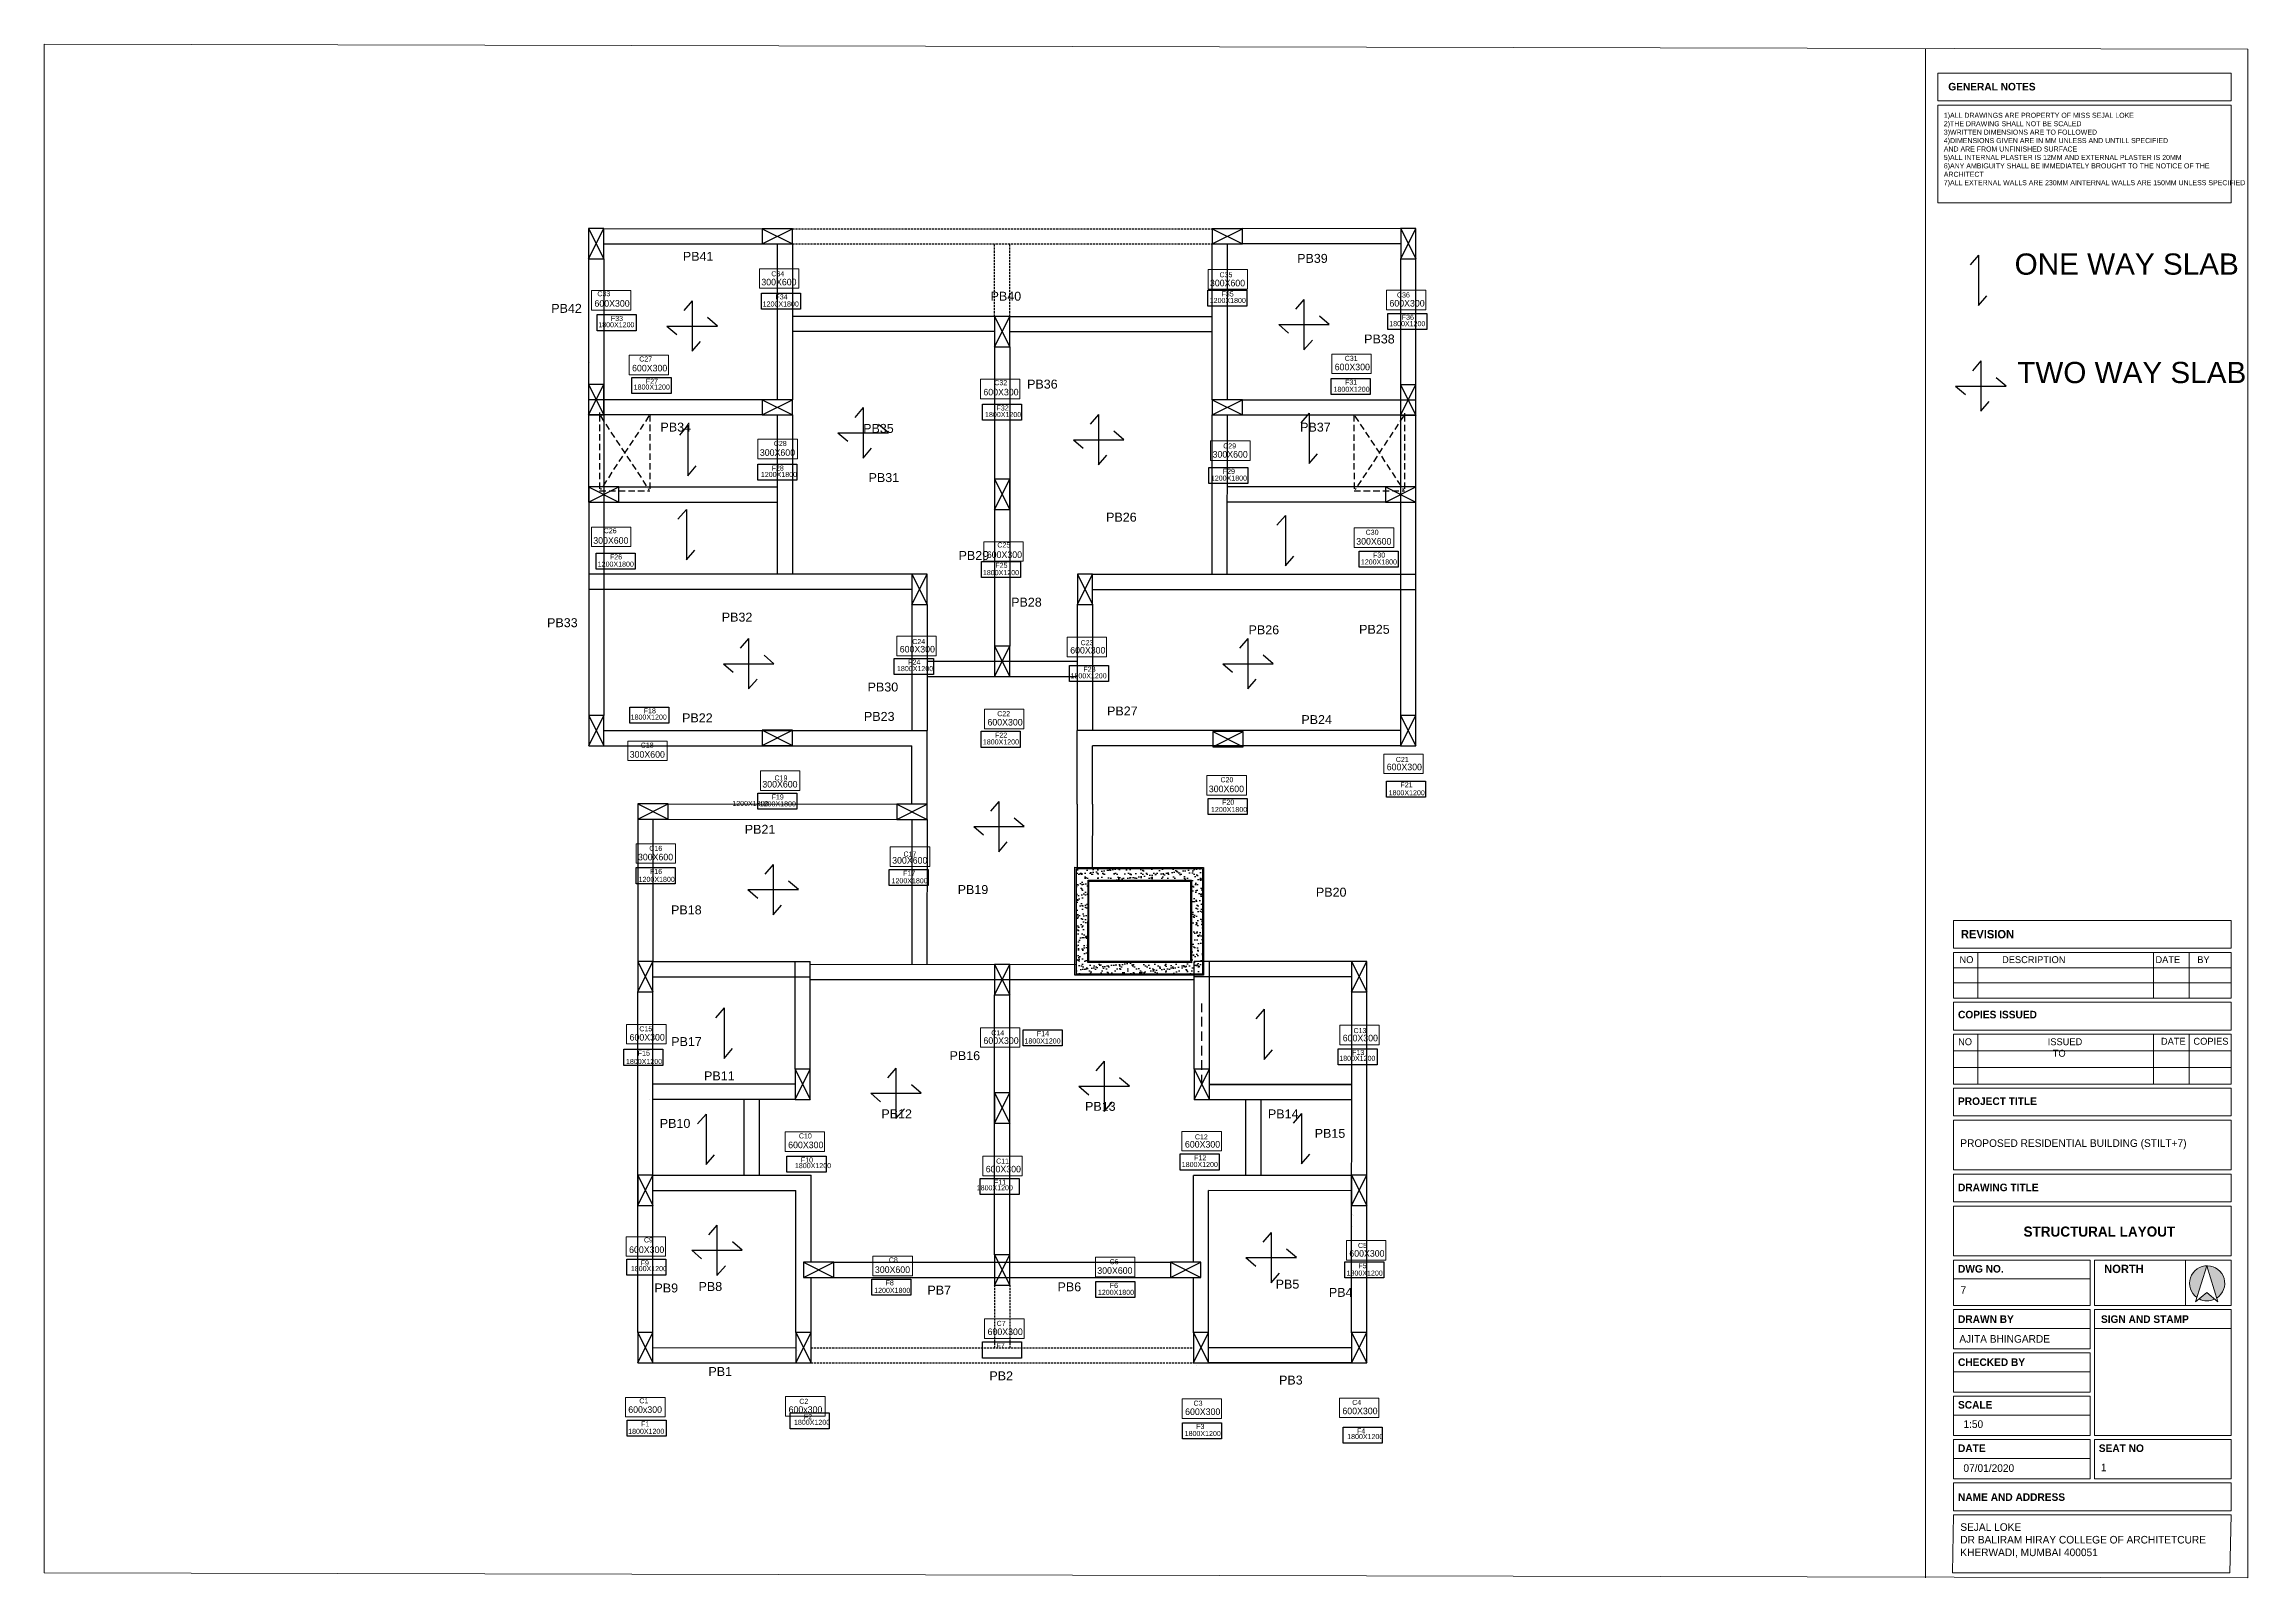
# Model space of a CAD drawing. Header units: millimetres. Extents: x -1932176 to 78768, y -1967 to 1266654.
# Drawn here: x -1793581 to -1749989, y 1205918 to 1236257 of the extents above; entities that cross this region are included whole.
import ezdxf

# ---------------------------------------------------------------- set-up
doc = ezdxf.new("R2010")
doc.units = ezdxf.units.MM
for name, pattern in [('DASHDOTX2', [50.8, 25.4, -12.7, 0, -12.7]), ('DASHED', [0.75, 0.5, -0.25]), ('DASHED2', [9.525, 6.35, -3.175])]:
    doc.linetypes.add(name, pattern=pattern)
for name, color, linetype, lineweight in [('CENTERLINE', 251, 'DASHDOTX2', 15), ('Layer2', 7, 'Continuous', 5), ('SHEET', 7, 'Continuous', 13), ('text', 252, 'Continuous', 5)]:
    doc.layers.add(name, color=color, linetype=linetype, lineweight=lineweight)
doc.layers.add('column', color=7, linetype='Continuous')
doc.layers.add('plinth beam', color=12, linetype='Continuous')
doc.styles.add('20 scale', font='ARIALN.TTF', dxfattribs={"height": 0.2})
doc.styles.get("Standard").update_dxf_attribs({"font": 'arial.ttf'})

msp = doc.modelspace()

# ---------------------------------------------------------------- texts
at = {"color": 252, "ltscale": 30}
for s, p in [('ONE WAY SLAB', (-1754603.98358, 1231695.58933)), ('TWO WAY SLAB', (-1754553.02394, 1229551.00792))]:
    msp.add_text(s, height=420.0082862, dxfattribs=at).set_placement(p)
at = {"color": 252, "ltscale": 30, "char_height": 100, "attachment_point": 1}
for s, width, insert in [('\\P1200X1800', 1.3378704, (-1779367.06869, 1231332.95474)), ('F34', 0.0813718, (-1779115.17657, 1231306.55368)), ('\\P1200X1800', 1.3378704, (-1770524.79092, 1231403.09519)), ('F35', 0.0813718, (-1770290.25624, 1231365.00498)), ('\\P1800X1200', 1.3378704, (-1782618.44876, 1230922.88472)), ('F33', 0.0813718, (-1782369.42286, 1230880.14339)), ('\\P1800X1200', 1.3378704, (-1766973.79085, 1230944.10466)), ('F36', 0.0813718, (-1766725.99979, 1230903.56537)), ('\\P1800X1200', 1.3378704, (-1781918.45403, 1229690.29119)), ('F27', 0.0813718, (-1781677.84148, 1229637.76897)), ('\\P1800X1200', 1.3378704, (-1768076.53446, 1229645.65959)), ('F31', 0.0813718, (-1767848.85773, 1229619.92815)), ('\\P1800X1200', 1.3378704, (-1774968.60254, 1229146.08417)), ('F32', 0.0813718, (-1774742.15094, 1229109.58541)), ('\\P1200X1800', 1.3378704, (-1779402.49606, 1227960.88683)), ('F28', 0.0813718, (-1779190.25624, 1227920.76305)), ('\\P1200X1800', 1.3378704, (-1770501.99415, 1227888.2333)), ('F29', 0.0813718, (-1770265.8522, 1227855.90251)), ('\\P1200X1800', 1.3378704, (-1782629.62507, 1226187.33104)), ('F26', 0.0813718, (-1782388.38259, 1226164.33376)), ('\\P1800X1200', 1.3378704, (-1775010.53043, 1226019.58734)), ('F25', 0.0813718, (-1774765.30357, 1225997.43805)), ('\\P1200X1800', 1.3378704, (-1767535.56566, 1226230.67496)), ('F30', 0.0813718, (-1767295.07114, 1226200.46981)), ('F24', 0.0813718, (-1776488.65623, 1224082.3375)), ('\\P1800X1200', 1.3378704, (-1776709.76997, 1224120.90029)), ('\\P1800X1200', 1.3378704, (-1773277.99807, 1223978.04515)), ('F23', 0.0813718, (-1773023.03253, 1223942.44488)), ('\\P1800X1200', 1.3378704, (-1781978.16676, 1223162.35679)), ('F18', 0.0813718, (-1781719.7141, 1223119.29536)), ('\\P1800X1200', 1.3378704, (-1775011.21685, 1222670.70535)), ('F22', 0.0813718, (-1774771.34952, 1222638.5445)), ('\\P1800X1200', 1.3378704, (-1766985.32966, 1221665.27738)), ('F21', 0.0813718, (-1766752.48833, 1221655.27806)), ('\\P1200X1800', 1.3378704, (-1779968.11197, 1221453.73222)), ('\\P1200X1800', 1.3378704, (-1779424.79092, 1221445.62012)), ('F19', 0.0813718, (-1779190.25624, 1221415.13895)), ('\\P1200X1800', 1.3378704, (-1770499.25426, 1221332.98753)), ('F20', 0.0813718, (-1770279.46759, 1221312.4593)), ('\\P1200X1800', 1.3378704, (-1781820.31002, 1219952.34257)), ('F16', 0.0813718, (-1781596.9579, 1219942.13974)), ('\\P1200X1800', 1.3378704, (-1776817.83865, 1219924.2984)), ('F17', 0.0813718, (-1776589.60629, 1219905.63562)), ('F14', 0.0813718, (-1773943.06124, 1216733.13584)), ('F15', 0.0813718, (-1781837.65335, 1216348.69145)), ('\\P1800X1200', 1.3378704, (-1774189.03649, 1216755.35703)), ('\\P1800X1200', 1.3378704, (-1767962.27307, 1216412.33858)), ('F13', 0.0813718, (-1767708.33688, 1216361.51612)), ('\\P1800X1200', 1.3378704, (-1782070.7871, 1216349.97311)), ('\\P1800X1200', 1.3378704, (-1778728.82351, 1214289.92384)), ('F10', 0.0813718, (-1778611.47108, 1214235.44147)), ('\\P1800X1200', 1.3378704, (-1771077.88637, 1214312.95669)), ('F12', 0.0813718, (-1770833.27795, 1214278.7108)), ('\\P1800X1200', 1.3378704, (-1775133.10182, 1213851.35655)), ('F11', 0.0813718, (-1774793.17095, 1213795.16886)), ('\\P1800X1200', 1.3378704, (-1781975.1715, 1212252.83905)), ('F9', 0.0813718, (-1781780.67037, 1212198.35668)), ('\\P1800X1200', 1.3378704, (-1767816.92005, 1212163.93484)), ('F5', 0.0813718, (-1767583.40882, 1212142.4277)), ('\\P1200X1800', 1.3378704, (-1777161.63072, 1211822.52674)), ('F8', 0.0813718, (-1776936.27437, 1211804.95926)), ('\\P1200X1800', 1.3378704, (-1772735.83021, 1211783.36165)), ('F6', 0.0813718, (-1772501.45332, 1211754.00094)), ('F7', 0.0813718, (-1774742.15094, 1210559.56262)), ('\\P1800X1200', 1.3378704, (-1782028.09812, 1209034.37338)), ('F1', 0.0813718, (-1781771.94198, 1209013.78021)), ('\\P1800X1200', 1.3378704, (-1778747.5518, 1209212.55008)), ('F2', 0.0813718, (-1778551.82284, 1209156.36239)), ('\\P1800X1200', 1.3378704, (-1771020.23991, 1208990.96051)), ('F3', 0.0813718, (-1770791.69719, 1208963.63227)), ('F4', 0.0813718, (-1767610.8698, 1208874.47444)), ('\\P1800X1200', 1.3378704, (-1767805.98485, 1208931.0714))]:
    msp.add_mtext_dynamic_manual_height_columns(s, width=width, gutter_width=12.5, heights=[0], dxfattribs=dict(at, insert=insert))
at = {"layer": 'CENTERLINE'}
for s, p in [('PB41', (-1780946.46756, 1231970.39035)), ('PB39', (-1768795.46958, 1231929.82222)), ('PB42', (-1783549.6184, 1230941.20443)), ('PB40', (-1774859.18508, 1231181.80941)), ('PB38', (-1767470.38711, 1230335.41066)), ('PB36', (-1774137.30395, 1229442.99484)), ('PB34', (-1781388.82743, 1228592.93732)), ('PB35', (-1777380.00186, 1228566.89813)), ('PB37', (-1768736.67477, 1228591.75309)), ('PB31', (-1777272.35902, 1227593.94646)), ('PB26', (-1772574.16699, 1226811.57812)), ('PB29', (-1775492.49098, 1226052.78091)), ('PB32', (-1780176.18246, 1224834.01882)), ('PB28', (-1774452.33722, 1225130.00678)), ('PB33', (-1783631.50063, 1224723.5397)), ('PB26', (-1769756.35214, 1224582.97066)), ('PB25', (-1767569.83306, 1224592.81802)), ('PB30', (-1777291.73194, 1223451.39878)), ('PB22', (-1780961.2634, 1222841.8448)), ('PB23', (-1777363.89274, 1222869.93426)), ('PB27', (-1772555.43907, 1222977.19549)), ('PB24', (-1768712.62376, 1222806.45629)), ('PB21', (-1779721.40466, 1220636.7476)), ('PB19', (-1775510.36411, 1219445.32791)), ('PB20', (-1768424.3147, 1219393.55388)), ('PB18', (-1781179.673, 1219042.60442)), ('PB17', (-1781176.3859, 1216437.92416)), ('PB16', (-1775670.91917, 1216160.00675)), ('PB11', (-1780526.51904, 1215759.3197)), ('PB13', (-1772991.59017, 1215157.18926)), ('PB10', (-1781402.32552, 1214819.91933)), ('PB12', (-1777019.08906, 1215009.07494)), ('PB14', (-1769373.37768, 1215007.66936)), ('PB15', (-1768448.73094, 1214623.16031)), ('PB9', (-1781507.86245, 1211564.66873)), ('PB8', (-1780635.73938, 1211593.58825)), ('PB7', (-1776108.62426, 1211522.38236)), ('PB6', (-1773535.04955, 1211587.158)), ('PB5', (-1769220.72564, 1211640.01665)), ('PB4', (-1768168.50995, 1211477.54769)), ('PB1', (-1780440.36281, 1209912.3185)), ('PB2', (-1774882.71432, 1209826.39553)), ('PB3', (-1769154.05888, 1209742.95722))]:
    msp.add_text(s, height=177.016682, dxfattribs=at).set_placement(p)
at = {"layer": 'Layer2', "color": 252, "linetype": 'ByBlock', "lineweight": 9, "true_color": 0x939598, "transparency": 16777216, "char_height": 130, "attachment_point": 1}
for s, insert in [('{\\fCentury Gothic|b0|i0|c0|p34;300X600}', (-1779393.67748, 1231614.70462)), ('{\\fCentury Gothic|b0|i0|c0|p34;300X600}', (-1770520.85961, 1231595.66662)), ('{\\fCentury Gothic|b0|i0|c0|p34;600X300}', (-1782694.49155, 1231192.17753)), ('{\\fCentury Gothic|b0|i0|c0|p34;600X300}', (-1766969.73685, 1231195.58242)), ('{\\fCentury Gothic|b0|i0|c0|p34;600X300}', (-1781950.73977, 1229912.67866)), ('{\\fCentury Gothic|b0|i0|c0|p34;600X300}', (-1768052.01562, 1229935.1338)), ('{\\fCentury Gothic|b0|i0|c0|p34;600X300}', (-1775001.64508, 1229437.88609)), ('{\\fCentury Gothic|b0|i0|c0|p34;300X600}', (-1779422.6415, 1228242.60333)), ('{\\fCentury Gothic|b0|i0|c0|p34;300X600}', (-1770468.32623, 1228207.5356)), ('{\\fCentury Gothic|b0|i0|c0|p34;300X600}', (-1782718.30551, 1226503.48363)), ('{\\fCentury Gothic|b0|i0|c0|p34;300X600}', (-1767626.68861, 1226486.66436)), ('{\\fCentury Gothic|b0|i0|c0|p34;600X300}', (-1774933.45644, 1226223.12091)), ('{\\fCentury Gothic|b0|i0|c0|p34;600X300}', (-1776656.04883, 1224353.05428)), ('{\\fCentury Gothic|b0|i0|c0|p34;600X300}', (-1773283.93463, 1224331.91997)), ('{\\fCentury Gothic|b0|i0|c0|p34;600X300}', (-1774920.83156, 1222908.42421)), ('{\\fCentury Gothic|b0|i0|c0|p34;300X600}', (-1781997.16388, 1222271.98614)), ('{\\fCentury Gothic|b0|i0|c0|p34;600X300}', (-1767023.20934, 1222023.34798)), ('{\\fCentury Gothic|b0|i0|c0|p34;300X600}', (-1779373.62263, 1221682.21993)), ('{\\fCentury Gothic|b0|i0|c0|p34;300X600}', (-1770542.39629, 1221590.04275)), ('{\\fCentury Gothic|b0|i0|c0|p34;300X600}', (-1781834.47771, 1220241.30077)), ('{\\fCentury Gothic|b0|i0|c0|p34;300X600}', (-1776805.65658, 1220176.38397)), ('{\\fCentury Gothic|b0|i0|c0|p34;600X300}', (-1781999.74386, 1216675.98391)), ('{\\fCentury Gothic|b0|i0|c0|p34;600X300}', (-1767893.54555, 1216661.54122)), ('{\\fCentury Gothic|b0|i0|c0|p34;600X300}', (-1774999.98585, 1216610.67475)), ('{\\fCentury Gothic|b0|i0|c0|p34;600X300}', (-1778862.67077, 1214547.62793)), ('{\\fCentury Gothic|b0|i0|c0|p34;600X300}', (-1771015.27861, 1214559.30605)), ('{\\fCentury Gothic|b0|i0|c0|p34;600X300}', (-1774954.68991, 1214069.15307)), ('{\\fCentury Gothic|b0|i0|c0|p34;600X300}', (-1782009.11758, 1212475.22385)), ('{\\fCentury Gothic|b0|i0|c0|p34;600X300}', (-1767763.41273, 1212401.91314)), ('{\\fCentury Gothic|b0|i0|c0|p34;300X600}', (-1777147.55256, 1212080.42697)), ('{\\fCentury Gothic|b0|i0|c0|p34;300X600}', (-1772748.68008, 1212062.7955)), ('{\\fCentury Gothic|b0|i0|c0|p34;600X300}', (-1774918.57704, 1210851.73662)), ('{\\fCentury Gothic|b0|i0|c0|p34;600x300}', (-1782025.9296, 1209312.36967)), ('{\\fCentury Gothic|b0|i0|c0|p34;600x300}', (-1778854.68795, 1209312.36967)), ('{\\fCentury Gothic|b0|i0|c0|p34;600X300}', (-1771011.2072, 1209270.45798)), ('{\\fCentury Gothic|b0|i0|c0|p34;600X300}', (-1767900.73122, 1209285.61873))]:
    msp.add_mtext_dynamic_manual_height_columns(s, width=741.9718666, gutter_width=57.3737, heights=[0], dxfattribs=dict(at, insert=insert))
at = {"layer": 'SHEET', "linetype": 'ByBlock', "lineweight": 20, "attachment_point": 1}
for s, width, insert, char_height in [('{\\fCentury Gothic|b1|i0|c0|p34;GENERAL NOTES}', 2437.1509055, (-1755916.35913, 1235490.04421), 150), ('{\\fCentury Gothic|b1|i0|c0|p34;COPIES ISSUED}', 2437.1509055, (-1755723.55513, 1217135.55164), 150), ('{\\fCentury Gothic|b1|i0|c0|p34;PROJECT TITLE}', 2437.1509055, (-1755723.55513, 1215422.21706), 150), ('{\\fCentury Gothic|b0|i0|c0|p34;PROPOSED RESIDENTIAL BUILDING (STILT+7)}', 4907.5748606, (-1755678.06482, 1214593.40168), 150), ('{\\fCentury Gothic|b1|i0|c0|p34;DRAWING TITLE}', 2437.1509055, (-1755723.55513, 1213717.19277), 150), ('{\\fCentury Gothic|b1|i0|c0|p34;STRUCTURAL LAYOUT}', 4907.5748606, (-1754428.24029, 1212868.74292), 200), ('{\\fCentury Gothic|b1|i0|c0|p34;DWG NO.}', 2437.1509055, (-1755723.55513, 1212107.27263), 150), ('{\\fCentury Gothic|b1|i0|c0|p34;DRAWN BY}', 2437.1509055, (-1755723.55513, 1211111.55433), 150), ('{\\fCentury Gothic|b1|i0|c0|p34;SIGN AND STAMP}', 2437.1509055, (-1752896.34158, 1211111.55433), 150), ('{\\fCentury Gothic|b1|i0|c0|p34;CHECKED BY}', 2437.1509055, (-1755723.55513, 1210259.62211), 150), ('{\\fCentury Gothic|b1|i0|c0|p34;SCALE}', 2437.1509055, (-1755723.55513, 1209417.11145), 150), ('{\\fCentury Gothic|b1|i0|c0|p34;DATE}', 2437.1509055, (-1755723.55513, 1208558.20018), 150), ('{\\fCentury Gothic|b1|i0|c0|p34;SEAT NO }', 2437.1509055, (-1752938.87449, 1208558.20018), 150), ('{\\fCentury Gothic|b1|i0|c0|p34;NAME AND ADDRESS}', 2437.1509055, (-1755723.55513, 1207591.8493), 150), ('{\\fCentury Gothic|b0|i0|c0|p34;SEJAL LOKE\\PDR BALIRAM HIRAY COLLEGE OF ARCHITETCURE \\PKHERWADI, MUMBAI 400051}', 4907.5748606, (-1755678.06482, 1206998.89028), 150)]:
    msp.add_mtext_dynamic_manual_height_columns(s, width=width, gutter_width=57.3737, heights=[0], dxfattribs=dict(at, insert=insert, char_height=char_height))
at = {"layer": 'SHEET', "color": 18, "linetype": 'ByBlock', "lineweight": 9, "true_color": 0x000000, "insert": (-1756004.79346, 1234898.70587), "char_height": 100, "attachment_point": 1}
msp.add_mtext_dynamic_manual_height_columns('{\\fCentury Gothic|b0|i0|c0|p34;1)ALL DRAWINGS ARE PROPERTY OF MISS SEJAL LOKE\\P2)THE DRAWING SHALL NOT BE SCALED \\P3)WRITTEN DIMENSIONS ARE TO FOLLOWED \\P4)DIMENSIONS GIVEN ARE IN MM UNLESS AND UNTILL SPECIFIED \\PAND ARE FROM UNFINISHED SURFACE \\P5)ALL INTERNAL PLASTER IS 12MM AND EXTERNAL PLASTER IS 20MM\\P6)ANY AMBIGUITY SHALL BE IMMEDIATELY BROUGHT TO THE NOTICE OF THE ARCHITECT \\P7)ALL EXTERNAL WALLS ARE 230MM AINTERNAL WALLS ARE 150MM UNLESS SPECIFIED}', width=5543.582225, gutter_width=57.3737, heights=[0], dxfattribs=at)
at = {"layer": 'SHEET', "color": 18, "linetype": 'Continuous', "lineweight": 9, "ltscale": 50, "true_color": 0x000000, "attachment_point": 1, "style": '20 scale'}
for s, width, heights, insert, char_height in [('{\\fCentury Gothic|b1|i0|c0|p34;REVISION  }', 66.4831048, [6.59764], (-1755666.64081, 1218733.85452), 164.6116632), ('\\pi-135.47;{\\fCentury Gothic|b0|i0|c0|p34;NO}', 8.7279214, [4.14976], (-1755558.38521, 1218216.05966), 137.176386), ('\\pi-565.24;{\\fCentury Gothic|b0|i0|c0|p34;DESCRIPTION}', 34.9161875, [4.14976], (-1754286.94492, 1218216.05966), 137.176386), ('\\pi-215.3;{\\fCentury Gothic|b0|i0|c0|p34;DATE}', 12.8232824, [4.14976], (-1751602.81732, 1218216.05966), 137.176386), ('\\pi-93.109;{\\fCentury Gothic|b0|i0|c0|p34;BY}', 13.5326087, [4.14976], (-1750899.1967, 1218216.05966), 137.176386), ('\\pi-135.47;{\\fCentury Gothic|b0|i0|c0|p34;NO}', 8.7279214, [4.14976], (-1755586.79224, 1216592.18527), 137.176386), ('\\pi-215.3;{\\fCentury Gothic|b0|i0|c0|p34;DATE}', 12.8232824, [4.14976], (-1751494.24744, 1216601.00978), 137.176386), ('\\pi-319.39;{\\fCentury Gothic|b0|i0|c0|p34;COPIES}', 13.5326087, [4.14976], (-1750747.62551, 1216601.00978), 137.176386), ('{\\fCentury Gothic|b1|i0|c0|p34;NORTH}', 30.7331048, [4.78312], (-1752832.39441, 1212112.55716), 164.6116632), ('{\\fCentury Gothic|b0|i0|c0|p34;7}', 689.9624133, [4.78312], (-1755673.80409, 1211687.98038), 150), ('{\\fCentury Gothic|b0|i0|c0|p34;AJITA BHINGARDE}', 2212.0658659, [4.78312], (-1755697.68849, 1210721.14251), 150), ('{\\fCentury Gothic|b0|i0|c0|p34;1:50}', 30.7331048, [4.78312], (-1755616.72715, 1209034.76233), 150), ('{\\fCentury Gothic|b0|i0|c0|p34;07/01/2020}', 1240.2372357, [4.78312], (-1755616.72715, 1208165.70101), 150), ('{\\fCentury Gothic|b0|i0|c0|p34;1}', 689.9624133, [4.78312], (-1752897.57247, 1208177.96791), 150)]:
    msp.add_mtext_dynamic_manual_height_columns(s, width=width, gutter_width=1125, heights=heights, dxfattribs=dict(at, insert=insert, char_height=char_height))
at = {"layer": 'SHEET', "color": 18, "linetype": 'Continuous', "lineweight": 9, "ltscale": 50, "true_color": 0x000000}
note = msp.add_mtext_dynamic_manual_height_columns('\\pi-271.72;{\\fCentury Gothic|b0|i0|c0|p34;ISSUED }', width=34.9161875, gutter_width=430.8795, heights=[4.14976, 0], dxfattribs=dict(at, insert=(-1754315.35196, 1216592.18527), char_height=137.176386, attachment_point=1, style='20 scale'))
for column, words in zip(note.columns.linked_columns, ['\\pi-99.249;{\\fCentury Gothic|b0|i0|c0|p34;TO}']):
    column.text = words
at = {"layer": 'text', "color": 252, "true_color": 0x939598, "transparency": 16777216, "char_height": 99.743185, "attachment_point": 1}
for s, insert in [('C34', (-1779196.2824, 1231764.54232)), ('C35', (-1770331.04455, 1231744.2796)), ('C33', (-1782637.20154, 1231369.02927)), ('C36', (-1766821.40008, 1231345.12657)), ('C27', (-1781808.81495, 1230078.26272)), ('C31', (-1767854.53469, 1230091.00164)), ('C32', (-1774785.99412, 1229610.11763)), ('C28', (-1779146.80328, 1228407.71469)), ('C29', (-1770258.60496, 1228359.77697)), ('C26', (-1782511.31403, 1226681.26289)), ('C25', (-1774725.01662, 1226399.87457)), ('C30', (-1767441.02383, 1226650.61825)), ('C24', (-1776408.85266, 1224488.87042)), ('C23', (-1773078.29423, 1224467.22814)), ('C22', (-1774728.26685, 1223062.64579)), ('C18', (-1781779.56349, 1222439.20717)), ('C21', (-1766843.90772, 1222157.27288)), ('C19', (-1779133.75373, 1221791.7113)), ('C20', (-1770311.87473, 1221756.51883)), ('C16', (-1781609.19854, 1220397.58355)), ('C17', (-1776582.3278, 1220285.87533)), ('C15', (-1781806.53883, 1216830.35735)), ('C14', (-1774845.90859, 1216749.85559)), ('C13', (-1767680.63127, 1216793.61151)), ('C10', (-1778650.98475, 1214710.66526)), ('C12', (-1770817.69481, 1214692.12447)), ('C11', (-1774750.21304, 1214213.6438)), ('C9', (-1781715.76953, 1212653.20758)), ('C5', (-1767591.82794, 1212544.40141)), ('C8', (-1776872.08593, 1212257.40148)), ('C6', (-1772504.86808, 1212223.15568)), ('C7', (-1774739.30711, 1211002.22671)), ('C1', (-1781807.21134, 1209471.46863)), ('C2', (-1778642.56322, 1209460.61653)), ('C3', (-1770845.16425, 1209424.03993)), ('C4', (-1767706.4749, 1209438.73458))]:
    msp.add_mtext_dynamic_manual_height_columns(s, width=1.2192188, gutter_width=1, heights=[0], dxfattribs=dict(at, insert=insert))

# ---------------------------------------------------------------- hatches: boundary and pattern name
at = {"ltscale": 30}
h = msp.add_hatch(dxfattribs=at)
h.set_pattern_fill('AR-SAND', color=256, scale=3.2)
h.set_pattern_definition([(37.5, (-1761985, 1139231.29), (-5.1201, 156.61224), [0, -123.5456, 0, -138.176, 0, -132.08]), (7.5, (-1761985, 1139231.3), (143.84745, 229.38403), [0, -66.6496, 0, -111.3536, 0, -42.672]), (327.5, (-1762084.97, 1139231.29), (253.11756, 0.4599), [0, -40.64, 0, -146.304, 0, -191.008]), (317.5, (-1762084.97, 1139231.3), (244.33806, 71.3374), [0, -20.32, 0, -95.9104, 0, -109.728])])
h.paths.add_polyline_path([(-1773044.50579, 1219950.34573), (-1773162.39718, 1219950.37569), (-1773162.92897, 1217857.75712), (-1773044.50579, 1217857.73489)])
h.paths.add_polyline_path([(-1771050.65893, 1219949.83904), (-1773044.50579, 1219950.34573), (-1773044.50579, 1217857.73489), (-1771050.65893, 1217857.36054), (-1771050.65893, 1218087.32648), (-1772932.7024, 1218087.75712), (-1772932.39672, 1219707.79902), (-1772932.32898, 1219719.74689), (-1771050.65893, 1219719.74145)])
h.paths.add_polyline_path([(-1770733.22465, 1219949.75838), (-1771050.65893, 1219949.83904), (-1771050.65893, 1219719.74145), (-1770882.69875, 1219719.74096), (-1770883.07227, 1218087.28814), (-1771050.65893, 1218087.32648), (-1771050.65893, 1217857.36054), (-1770733.22465, 1217857.30094)])
h.paths.add_polyline_path([(-1770664.69875, 1219949.74096), (-1770733.22465, 1219949.75838), (-1770733.22465, 1217857.30094), (-1770665.08652, 1217857.28814)])
at = {"layer": 'SHEET', "linetype": 'ByBlock', "lineweight": 20, "transparency": 33554687}
h = msp.add_hatch(color=0, dxfattribs=at)
h.dxf.hatch_style = 1
h.paths.add_polyline_path([(-1750803.01219, 1212089.21224), (-1750605.35366, 1211453.63767, 3.231701641), (-1750997.83493, 1211462.75615)])
h.paths.add_polyline_path([(-1750803.01219, 1211565.72142), (-1750954.69805, 1211436.27745, 0.2347967333), (-1750645.37907, 1211431.20224)])

# ---------------------------------------------------------------- linework, layer by layer
at = {"color": 2}
for p, q in [((-1782810.25509, 1232607.46764), (-1782510.25509, 1232007.46764)), ((-1782810.25509, 1232007.46764), (-1782510.25509, 1232607.46764)), ((-1779378.86808, 1232304.16885), (-1778778.86808, 1232604.16885)), ((-1779378.86808, 1232604.16885), (-1778778.86808, 1232304.16885)), ((-1770478.86808, 1232304.16885), (-1769878.86808, 1232604.16885)), ((-1770478.86808, 1232604.16885), (-1769878.86808, 1232304.16885)), ((-1766747.35839, 1232607.71303), (-1766447.35839, 1232007.71303)), ((-1766747.35839, 1232007.71303), (-1766447.35839, 1232607.71303)), ((-1774780.76279, 1230870.93747), (-1774480.76279, 1230270.93747)), ((-1774780.76279, 1230270.93747), (-1774480.76279, 1230870.93747)), ((-1782809.75528, 1229520.93747), (-1782509.75528, 1228920.93747)), ((-1782809.75528, 1228920.93747), (-1782509.75528, 1229520.93747)), ((-1779378.86808, 1228920.93747), (-1778778.86808, 1229220.93747)), ((-1779378.86808, 1229220.93747), (-1778778.86808, 1228920.93747)), ((-1770478.86808, 1228920.93747), (-1769878.86808, 1229220.93747)), ((-1770478.86808, 1229220.93747), (-1769878.86808, 1228920.93747)), ((-1774780.75906, 1227648.4624), (-1774480.75906, 1227048.4624)), ((-1774780.75906, 1227048.4624), (-1774480.75906, 1227648.4624)), ((-1782809.53158, 1227199.53059), (-1782209.53158, 1227499.53059)), ((-1782809.53158, 1227499.53059), (-1782209.53158, 1227199.53059)), ((-1767048.21456, 1227197.3937), (-1766448.21456, 1227497.3937)), ((-1767048.21456, 1227497.3937), (-1766448.21456, 1227197.3937)), ((-1776416.146, 1225770.93747), (-1776116.146, 1225170.93747)), ((-1776416.146, 1225170.93747), (-1776116.146, 1225770.93747)), ((-1773141.59017, 1225770.93747), (-1772841.59017, 1225170.93747)), ((-1773141.59017, 1225170.93747), (-1772841.59017, 1225770.93747)), ((-1774780.76279, 1224350.93747), (-1774480.76279, 1223750.93747)), ((-1774780.76279, 1223750.93747), (-1774480.76279, 1224350.93747)), ((-1782808.86808, 1222977.12399), (-1782508.86808, 1222377.12399)), ((-1782808.86808, 1222377.12399), (-1782508.86808, 1222977.12399)), ((-1766748.55881, 1222976.50545), (-1766448.55881, 1222376.50545)), ((-1766748.55881, 1222376.50545), (-1766448.55881, 1222976.50545)), ((-1779378.86808, 1222385.47701), (-1778778.86808, 1222685.47701)), ((-1779378.86808, 1222685.47701), (-1778778.86808, 1222385.47701)), ((-1770461.42053, 1222357.80862), (-1769861.42053, 1222657.80862)), ((-1770461.42053, 1222657.80862), (-1769861.42053, 1222357.80862)), ((-1781839.67754, 1220927.52502), (-1781239.67754, 1221227.52502)), ((-1781839.67754, 1221227.52502), (-1781239.67754, 1220927.52502)), ((-1776716.40749, 1220922.11162), (-1776116.40749, 1221222.11162)), ((-1776716.40749, 1221222.11162), (-1776116.40749, 1220922.11162)), ((-1781838.16724, 1218111.12664), (-1781538.16724, 1217511.12664)), ((-1781838.16724, 1217511.12664), (-1781538.16724, 1218111.12664)), ((-1774780.76279, 1218048.31384), (-1774480.76279, 1217448.31384)), ((-1774780.76279, 1217448.31384), (-1774480.76279, 1218048.31384)), ((-1767719.83306, 1218111.12771), (-1767419.83306, 1217511.12771)), ((-1767719.83306, 1217511.12771), (-1767419.83306, 1218111.12771)), ((-1778727.42713, 1215981.12348), (-1778427.42713, 1215381.12348)), ((-1778727.42713, 1215381.12348), (-1778427.42713, 1215981.12348)), ((-1770830.30904, 1215981.12348), (-1770530.30904, 1215381.12348)), ((-1770830.30904, 1215381.12348), (-1770530.30904, 1215981.12348)), ((-1774781.13591, 1215511.77304), (-1774481.13591, 1214911.77304)), ((-1774781.13591, 1214911.77304), (-1774481.13591, 1215511.77304)), ((-1781838.16724, 1213881.6316), (-1781538.16724, 1213281.6316)), ((-1781838.16724, 1213281.6316), (-1781538.16724, 1213881.6316)), ((-1767719.83306, 1213881.63166), (-1767419.83306, 1213281.63166)), ((-1767719.83306, 1213281.63166), (-1767419.83306, 1213881.63166)), ((-1774781.13591, 1212310.72903), (-1774481.13591, 1211710.72903)), ((-1774781.13591, 1211710.72903), (-1774481.13591, 1212310.72903)), ((-1778559.64704, 1211860.72903), (-1777959.64704, 1212160.72903)), ((-1778559.64704, 1212160.72903), (-1777959.64704, 1211860.72903)), ((-1771298.08913, 1211860.72903), (-1770698.08913, 1212160.72903)), ((-1771298.08913, 1212160.72903), (-1770698.08913, 1211860.72903)), ((-1781838.16724, 1210771.12308), (-1781538.16724, 1210171.12308)), ((-1781838.16724, 1210171.12308), (-1781538.16724, 1210771.12308)), ((-1778709.54875, 1210771.12308), (-1778409.54875, 1210171.12308)), ((-1778709.54875, 1210171.12308), (-1778409.54875, 1210771.12308)), ((-1770848.18742, 1210771.12308), (-1770548.18742, 1210171.12308)), ((-1770848.18742, 1210171.12308), (-1770548.18742, 1210771.12308)), ((-1767719.83306, 1210771.12308), (-1767419.83306, 1210171.12308)), ((-1767719.83306, 1210171.12308), (-1767419.83306, 1210771.12308))]:
    msp.add_line(p, q, dxfattribs=at)
at = {"linetype": 'DASHED', "ltscale": 80}
for p, q in [((-1778778.86808, 1232604.16885), (-1770478.86808, 1232604.16885)), ((-1778778.86808, 1232304.16885), (-1770478.86808, 1232304.16885)), ((-1774780.76279, 1230870.93747), (-1774780.76279, 1232304.16885)), ((-1774480.76279, 1230870.93747), (-1774480.76279, 1232304.16885)), ((-1774781.13591, 1211710.72903), (-1774781.13591, 1210471.12308)), ((-1774481.13591, 1211710.72903), (-1774481.13591, 1210471.12308)), ((-1778409.54875, 1210471.12308), (-1770848.18742, 1210471.12308)), ((-1778409.54875, 1210171.12308), (-1770848.18742, 1210171.12308))]:
    msp.add_line(p, q, dxfattribs=at)
at = {"ltscale": 30}
for p, q in [((-1769878.86808, 1232623.5724), (-1769878.86808, 1232623.97867)), ((-1782793.44389, 1229960.93299), (-1782793.44119, 1229960.93299)), ((-1782596.95351, 1228972.05481), (-1782596.95351, 1228865.6354)), ((-1766672.67522, 1228956.94716), (-1766670.8429, 1228860.17886))]:
    msp.add_line(p, q, dxfattribs=at)
at = {"color": 0}
for p, q in [((-1755319.78888, 1232084.16191), (-1755486.28888, 1231890.16191)), ((-1755319.78888, 1232084.16191), (-1755319.78888, 1231086.16191)), ((-1780763.03979, 1231178.33282), (-1780929.53979, 1230984.33282)), ((-1780763.03979, 1231178.33282), (-1780763.03979, 1230180.33282)), ((-1768661.56706, 1231206.78472), (-1768828.06706, 1231012.78472)), ((-1768661.56706, 1231206.78472), (-1768661.56706, 1230208.78472)), ((-1755319.78888, 1231086.16191), (-1755153.28888, 1231280.16191)), ((-1781262.03979, 1230679.33282), (-1780264.03979, 1230679.33282)), ((-1781262.03979, 1230679.33282), (-1781068.03979, 1230512.83282)), ((-1780264.03979, 1230679.33282), (-1780458.03979, 1230845.83282)), ((-1769160.56706, 1230707.78472), (-1768162.56706, 1230707.78472)), ((-1769160.56706, 1230707.78472), (-1768966.56706, 1230541.28472)), ((-1768162.56706, 1230707.78472), (-1768356.56706, 1230874.28472)), ((-1780763.03979, 1230180.33282), (-1780596.53979, 1230374.33282)), ((-1768661.56706, 1230208.78472), (-1768495.06706, 1230402.78472)), ((-1755272.13854, 1229991.30136), (-1755438.63854, 1229797.30136)), ((-1755272.13854, 1229991.30136), (-1755272.13854, 1228993.30136)), ((-1755771.13854, 1229492.30136), (-1754773.13854, 1229492.30136)), ((-1755771.13854, 1229492.30136), (-1755577.13854, 1229325.80136)), ((-1754773.13854, 1229492.30136), (-1754967.13854, 1229658.80136)), ((-1777380.00186, 1229065.89813), (-1777546.50186, 1228871.89813)), ((-1777380.00186, 1229065.89813), (-1777380.00186, 1228067.89813)), ((-1772723.14984, 1228931.17441), (-1772889.64984, 1228737.17441)), ((-1772723.14984, 1228931.17441), (-1772723.14984, 1227933.17441)), ((-1768556.21557, 1228956.51672), (-1768722.71557, 1228762.51672)), ((-1768556.21557, 1228956.51672), (-1768556.21557, 1227958.51672)), ((-1755272.13854, 1228993.30136), (-1755105.63854, 1229187.30136)), ((-1780847.67657, 1228718.32965), (-1781014.17657, 1228524.32965)), ((-1780847.67657, 1228718.32965), (-1780847.67657, 1227720.32965)), ((-1777879.00186, 1228566.89813), (-1776881.00186, 1228566.89813)), ((-1777879.00186, 1228566.89813), (-1777685.00186, 1228400.39813)), ((-1776881.00186, 1228566.89813), (-1777075.00186, 1228733.39813)), ((-1773222.14984, 1228432.17441), (-1772224.14984, 1228432.17441)), ((-1773222.14984, 1228432.17441), (-1773028.14984, 1228265.67441)), ((-1772224.14984, 1228432.17441), (-1772418.14984, 1228598.67441)), ((-1777380.00186, 1228067.89813), (-1777213.50186, 1228261.89813)), ((-1772723.14984, 1227933.17441), (-1772556.64984, 1228127.17441)), ((-1768556.21557, 1227958.51672), (-1768389.71557, 1228152.51672)), ((-1780847.67657, 1227720.32965), (-1780681.17657, 1227914.32965)), ((-1780877.22154, 1227050.7179), (-1781043.72154, 1226856.7179)), ((-1780877.22154, 1227050.7179), (-1780877.22154, 1226052.7179)), ((-1769028.92501, 1226934.72251), (-1769195.42501, 1226740.72251)), ((-1769028.92501, 1226934.72251), (-1769028.92501, 1225936.72251)), ((-1780877.22154, 1226052.7179), (-1780710.72154, 1226246.7179)), ((-1769028.92501, 1225936.72251), (-1768862.42501, 1226130.72251)), ((-1779645.10158, 1224500.7632), (-1779811.60158, 1224306.7632)), ((-1779645.10158, 1224500.7632), (-1779645.10158, 1223502.7632)), ((-1769769.42581, 1224500.7632), (-1769935.92581, 1224306.7632)), ((-1769769.42581, 1224500.7632), (-1769769.42581, 1223502.7632)), ((-1779146.10158, 1224001.7632), (-1779340.10158, 1224168.2632)), ((-1769270.42581, 1224001.7632), (-1769464.42581, 1224168.2632)), ((-1780144.10158, 1224001.7632), (-1779146.10158, 1224001.7632)), ((-1780144.10158, 1224001.7632), (-1779950.10158, 1223835.2632)), ((-1779645.10158, 1223502.7632), (-1779478.60158, 1223696.7632)), ((-1770268.42581, 1224001.7632), (-1769270.42581, 1224001.7632)), ((-1770268.42581, 1224001.7632), (-1770074.42581, 1223835.2632)), ((-1769769.42581, 1223502.7632), (-1769602.92581, 1223696.7632)), ((-1774694.63369, 1221278.68701), (-1774861.13369, 1221084.68701)), ((-1774694.63369, 1221278.68701), (-1774694.63369, 1220280.68701)), ((-1775193.63369, 1220779.68701), (-1774195.63369, 1220779.68701)), ((-1775193.63369, 1220779.68701), (-1774999.63369, 1220613.18701)), ((-1774195.63369, 1220779.68701), (-1774389.63369, 1220946.18701)), ((-1774694.63369, 1220280.68701), (-1774528.13369, 1220474.68701)), ((-1779159.27957, 1220030.73991), (-1779325.77957, 1219836.73991)), ((-1779159.27957, 1220030.73991), (-1779159.27957, 1219032.73991)), ((-1778660.27957, 1219531.73991), (-1778854.27957, 1219698.23991)), ((-1779658.27957, 1219531.73991), (-1778660.27957, 1219531.73991)), ((-1779658.27957, 1219531.73991), (-1779464.27957, 1219365.23991)), ((-1779159.27957, 1219032.73991), (-1778992.77957, 1219226.73991)), ((-1780132.06371, 1217192.10346), (-1780298.56371, 1216998.10346)), ((-1780132.06371, 1217192.10346), (-1780132.06371, 1216194.10346)), ((-1769448.85066, 1217168.4913), (-1769615.35066, 1216974.4913)), ((-1769448.85066, 1217168.4913), (-1769448.85066, 1216170.4913)), ((-1780132.06371, 1216194.10346), (-1779965.56371, 1216388.10346)), ((-1769448.85066, 1216170.4913), (-1769282.35066, 1216364.4913)), ((-1776730.65968, 1216003.24858), (-1776897.15968, 1215809.24858)), ((-1776730.65968, 1216003.24858), (-1776730.65968, 1215005.24858)), ((-1772613.0093, 1216141.90797), (-1772779.5093, 1215947.90797)), ((-1772613.0093, 1216141.90797), (-1772613.0093, 1215143.90797)), ((-1772114.0093, 1215642.90797), (-1772308.0093, 1215809.40797)), ((-1777229.65968, 1215504.24858), (-1776231.65968, 1215504.24858)), ((-1777229.65968, 1215504.24858), (-1777035.65968, 1215337.74858)), ((-1776231.65968, 1215504.24858), (-1776425.65968, 1215670.74858)), ((-1773112.0093, 1215642.90797), (-1772114.0093, 1215642.90797)), ((-1773112.0093, 1215642.90797), (-1772918.0093, 1215476.40797)), ((-1772613.0093, 1215143.90797), (-1772446.5093, 1215337.90797)), ((-1780487.63923, 1215090.8368), (-1780654.13923, 1214896.8368)), ((-1780487.63923, 1215090.8368), (-1780487.63923, 1214092.8368)), ((-1776730.65968, 1215005.24858), (-1776564.15968, 1215199.24858)), ((-1768708.03337, 1215105.65828), (-1768874.53337, 1214911.65828)), ((-1768708.03337, 1215105.65828), (-1768708.03337, 1214107.65828)), ((-1780487.63923, 1214092.8368), (-1780321.13923, 1214286.8368)), ((-1768708.03337, 1214107.65828), (-1768541.53337, 1214301.65828)), ((-1780271.52874, 1212897.42326), (-1780438.02874, 1212703.42326)), ((-1780271.52874, 1212897.42326), (-1780271.52874, 1211899.42326)), ((-1769308.68191, 1212752.36246), (-1769475.18191, 1212558.36246)), ((-1769308.68191, 1212752.36246), (-1769308.68191, 1211754.36246)), ((-1780770.52874, 1212398.42326), (-1779772.52874, 1212398.42326)), ((-1780770.52874, 1212398.42326), (-1780576.52874, 1212231.92326)), ((-1779772.52874, 1212398.42326), (-1779966.52874, 1212564.92326)), ((-1768809.68191, 1212253.36246), (-1769003.68191, 1212419.86246)), ((-1780271.52874, 1211899.42326), (-1780105.02874, 1212093.42326)), ((-1769807.68191, 1212253.36246), (-1768809.68191, 1212253.36246)), ((-1769807.68191, 1212253.36246), (-1769613.68191, 1212086.86246)), ((-1769308.68191, 1211754.36246), (-1769142.18191, 1211948.36246))]:
    msp.add_line(p, q, dxfattribs=at)
at = {"linetype": 'DASHED2', "ltscale": 20}
for p, q in [((-1781596.95351, 1228920.93747), (-1782596.95351, 1228920.93747)), ((-1782596.95351, 1228920.93747), (-1782595.60873, 1227422.64828)), ((-1782576.93556, 1228900.93747), (-1781616.95351, 1227442.64828)), ((-1781616.95351, 1228900.93747), (-1782575.62667, 1227442.64828)), ((-1766671.95214, 1228918.75985), (-1767671.95214, 1228918.75985)), ((-1767671.95214, 1228918.75985), (-1767670.60735, 1227420.47067)), ((-1767651.93418, 1228898.75985), (-1766691.95214, 1227440.47067)), ((-1766691.95214, 1228898.75985), (-1767650.62529, 1227440.47067)), ((-1782595.60873, 1227422.64828), (-1781596.95351, 1227422.64828)), ((-1767670.60735, 1227420.47067), (-1766671.95214, 1227420.47067))]:
    msp.add_line(p, q, dxfattribs=at)
at = {"linetype": 'DASHED2', "ltscale": 20, "transparency": 33554687}
for p, q in [((-1781596.95351, 1228920.93747), (-1781596.95351, 1227422.64828)), ((-1766671.95214, 1228918.75985), (-1766671.95214, 1227420.47067))]:
    msp.add_line(p, q, dxfattribs=at)
at = {"linetype": 'ByBlock', "transparency": 33554687}
for p, q in [((-1773162.92897, 1217857.75712), (-1773162.39718, 1219950.39647)), ((-1772932.7024, 1218087.75712), (-1772932.32898, 1219719.74689)), ((-1772912.69863, 1219719.7424), (-1772912.69862, 1219719.74684)), ((-1770883.07227, 1218087.28814), (-1772932.7024, 1218087.75712)), ((-1772932.69862, 1218107.75712), (-1772932.6989, 1218107.75712)), ((-1770903.04091, 1218107.59705), (-1772912.69862, 1218107.75305)), ((-1770665.08652, 1217857.28814), (-1773162.92897, 1217857.75712)), ((-1778727.42713, 1215381.12348), (-1778427.42713, 1215381.12348)), ((-1778564.65161, 1215551.12348), (-1778564.64704, 1215551.12348)), ((-1778462.56448, 1210600.61495), (-1778462.5065, 1210600.61495)), ((-1778708.13432, 1210401.12348), (-1778708.13432, 1210401.11535)), ((-1778688.13432, 1210421.12348), (-1778688.14245, 1210421.12348)), ((-1778688.04085, 1210171.12308), (-1778688.04081, 1210171.03232)), ((-1770790.21935, 1210124.80486), (-1770790.21932, 1210124.71411))]:
    msp.add_line(p, q, dxfattribs=at)
at = {"transparency": 16777216}
for p, q in [((-1773162.41729, 1219950.39648), (-1773162.39718, 1219950.39647)), ((-1773162.39718, 1219950.37569), (-1770664.69875, 1219949.74096)), ((-1772932.32898, 1219719.74689), (-1770882.69875, 1219719.74096)), ((-1772912.69863, 1219699.74684), (-1770902.70299, 1219699.74102)), ((-1770882.70332, 1219699.74096), (-1770882.69876, 1219699.74096))]:
    msp.add_line(p, q, dxfattribs=at)
for p, q in [((-1772932.39672, 1219707.79902), (-1772932.7024, 1218087.75712)), ((-1772912.69862, 1218107.75305), (-1772912.69863, 1219699.74684)), ((-1770902.70299, 1219699.74102), (-1770903.04091, 1218107.59705)), ((-1770902.69875, 1219719.74521), (-1770902.69875, 1219719.74102)), ((-1770882.69875, 1219719.74096), (-1770883.07227, 1218087.28814)), ((-1770664.69875, 1219949.74096), (-1770665.08652, 1217857.28814)), ((-1770644.69875, 1219969.74096), (-1770645.15092, 1217837.28814))]:
    msp.add_line(p, q)
at = {"color": 252, "linetype": 'DASHED2', "ltscale": 30}
msp.add_line((-1770680.30904, 1215681.12348), (-1770680.30904, 1217277.1379), dxfattribs=at)
at = {"color": 12, "ltscale": 30}
msp.add_line((-1781606.96682, 1215378.72263), (-1781606.96682, 1215378.72263), dxfattribs=at)
at = {"color": 252, "linetype": 'ByBlock', "true_color": 0x939598, "transparency": 33554687}
for p, q in [((-1767693.16577, 1212866.13471), (-1767693.16581, 1212866.04396)), ((-1767693.07231, 1213116.13511), (-1767693.06418, 1213116.13511)), ((-1767673.0723, 1213096.13511), (-1767673.07231, 1213096.12698))]:
    msp.add_line(p, q, dxfattribs=at)
at = {"color": 2}
for points in [[(-1782810.25509, 1232007.46764), (-1782510.25509, 1232007.46764), (-1782510.25509, 1232607.46764), (-1782810.25509, 1232607.46764)], [(-1779378.86808, 1232304.16885), (-1778778.86808, 1232304.16885), (-1778778.86808, 1232604.16885), (-1779378.86808, 1232604.16885)], [(-1770478.86808, 1232304.16885), (-1769878.86808, 1232304.16885), (-1769878.86808, 1232604.16885), (-1770478.86808, 1232604.16885)], [(-1766747.35839, 1232007.71303), (-1766447.35839, 1232007.71303), (-1766447.35839, 1232607.71303), (-1766747.35839, 1232607.71303)], [(-1774780.76279, 1230270.93747), (-1774480.76279, 1230270.93747), (-1774480.76279, 1230870.93747), (-1774780.76279, 1230870.93747)], [(-1782809.75528, 1228920.93747), (-1782509.75528, 1228920.93747), (-1782509.75528, 1229520.93747), (-1782809.75528, 1229520.93747)], [(-1779378.86808, 1228920.93747), (-1778778.86808, 1228920.93747), (-1778778.86808, 1229220.93747), (-1779378.86808, 1229220.93747)], [(-1770478.86808, 1228920.93747), (-1769878.86808, 1228920.93747), (-1769878.86808, 1229220.93747), (-1770478.86808, 1229220.93747)], [(-1774780.75906, 1227048.4624), (-1774480.75906, 1227048.4624), (-1774480.75906, 1227648.4624), (-1774780.75906, 1227648.4624)], [(-1782809.53158, 1227199.53059), (-1782209.53158, 1227199.53059), (-1782209.53158, 1227499.53059), (-1782809.53158, 1227499.53059)], [(-1767048.21456, 1227197.3937), (-1766448.21456, 1227197.3937), (-1766448.21456, 1227497.3937), (-1767048.21456, 1227497.3937)], [(-1776416.146, 1225170.93747), (-1776116.146, 1225170.93747), (-1776116.146, 1225770.93747), (-1776416.146, 1225770.93747)], [(-1773141.59017, 1225170.93747), (-1772841.59017, 1225170.93747), (-1772841.59017, 1225770.93747), (-1773141.59017, 1225770.93747)], [(-1774780.76279, 1223750.93747), (-1774480.76279, 1223750.93747), (-1774480.76279, 1224350.93747), (-1774780.76279, 1224350.93747)], [(-1782808.86808, 1222377.12399), (-1782508.86808, 1222377.12399), (-1782508.86808, 1222977.12399), (-1782808.86808, 1222977.12399)], [(-1766748.55881, 1222376.50545), (-1766448.55881, 1222376.50545), (-1766448.55881, 1222976.50545), (-1766748.55881, 1222976.50545)], [(-1779378.86808, 1222385.47701), (-1778778.86808, 1222385.47701), (-1778778.86808, 1222685.47701), (-1779378.86808, 1222685.47701)], [(-1770461.42053, 1222357.80862), (-1769861.42053, 1222357.80862), (-1769861.42053, 1222657.80862), (-1770461.42053, 1222657.80862)], [(-1781839.67754, 1220927.52502), (-1781239.67754, 1220927.52502), (-1781239.67754, 1221227.52502), (-1781839.67754, 1221227.52502)], [(-1776716.40749, 1220922.11162), (-1776116.40749, 1220922.11162), (-1776116.40749, 1221222.11162), (-1776716.40749, 1221222.11162)], [(-1781838.16724, 1217511.12664), (-1781538.16724, 1217511.12664), (-1781538.16724, 1218111.12664), (-1781838.16724, 1218111.12664)], [(-1774780.76279, 1217448.31384), (-1774480.76279, 1217448.31384), (-1774480.76279, 1218048.31384), (-1774780.76279, 1218048.31384)], [(-1767719.83306, 1217511.12771), (-1767419.83306, 1217511.12771), (-1767419.83306, 1218111.12771), (-1767719.83306, 1218111.12771)], [(-1778727.42713, 1215381.12348), (-1778427.42713, 1215381.12348), (-1778427.42713, 1215981.12348), (-1778727.42713, 1215981.12348)], [(-1770830.30904, 1215381.12348), (-1770530.30904, 1215381.12348), (-1770530.30904, 1215981.12348), (-1770830.30904, 1215981.12348)], [(-1774781.13591, 1214911.77304), (-1774481.13591, 1214911.77304), (-1774481.13591, 1215511.77304), (-1774781.13591, 1215511.77304)], [(-1781838.16724, 1213281.6316), (-1781538.16724, 1213281.6316), (-1781538.16724, 1213881.6316), (-1781838.16724, 1213881.6316)], [(-1767719.83306, 1213281.63166), (-1767419.83306, 1213281.63166), (-1767419.83306, 1213881.63166), (-1767719.83306, 1213881.63166)], [(-1774781.13591, 1211710.72903), (-1774481.13591, 1211710.72903), (-1774481.13591, 1212310.72903), (-1774781.13591, 1212310.72903)], [(-1778559.64704, 1211860.72903), (-1777959.64704, 1211860.72903), (-1777959.64704, 1212160.72903), (-1778559.64704, 1212160.72903)], [(-1771298.08913, 1211860.72903), (-1770698.08913, 1211860.72903), (-1770698.08913, 1212160.72903), (-1771298.08913, 1212160.72903)], [(-1781838.16724, 1210171.12308), (-1781538.16724, 1210171.12308), (-1781538.16724, 1210771.12308), (-1781838.16724, 1210771.12308)], [(-1778709.54875, 1210171.12308), (-1778409.54875, 1210171.12308), (-1778409.54875, 1210771.12308), (-1778709.54875, 1210771.12308)], [(-1770848.18742, 1210171.12308), (-1770548.18742, 1210171.12308), (-1770548.18742, 1210771.12308), (-1770848.18742, 1210771.12308)], [(-1767719.83306, 1210171.12308), (-1767419.83306, 1210171.12308), (-1767419.83306, 1210771.12308), (-1767719.83306, 1210771.12308)]]:
    msp.add_lwpolyline(points, close=True, dxfattribs=at)
at = {"color": 252, "ltscale": 30}
for points in [[(-1779389.93849, 1231331.45253), (-1778617.63833, 1231331.45253), (-1778617.63833, 1231013.92131), (-1779389.93849, 1231013.92131)], [(-1770565.01816, 1231389.90383), (-1769792.718, 1231389.90383), (-1769792.718, 1231072.37261), (-1770565.01816, 1231072.37261)], [(-1782644.18478, 1230905.04224), (-1781871.88462, 1230905.04224), (-1781871.88462, 1230587.51102), (-1782644.18478, 1230587.51102)], [(-1767000.76171, 1230928.46422), (-1766228.46155, 1230928.46422), (-1766228.46155, 1230610.933), (-1767000.76171, 1230610.933)], [(-1781952.6034, 1229662.66782), (-1781180.30324, 1229662.66782), (-1781180.30324, 1229345.1366), (-1781952.6034, 1229345.1366)], [(-1768123.61965, 1229644.827), (-1767351.31949, 1229644.827), (-1767351.31949, 1229327.29578), (-1768123.61965, 1229327.29578)], [(-1775016.91287, 1229134.48426), (-1774244.61271, 1229134.48426), (-1774244.61271, 1228816.95304), (-1775016.91287, 1228816.95304)], [(-1779465.01816, 1227945.6619), (-1778692.718, 1227945.6619), (-1778692.718, 1227628.13068), (-1779465.01816, 1227628.13068)], [(-1770540.61412, 1227880.80136), (-1769768.31396, 1227880.80136), (-1769768.31396, 1227563.27014), (-1770540.61412, 1227563.27014)], [(-1782663.14452, 1226189.23261), (-1781890.84436, 1226189.23261), (-1781890.84436, 1225871.70138), (-1782663.14452, 1225871.70138)], [(-1775040.06549, 1226022.3369), (-1774267.76533, 1226022.3369), (-1774267.76533, 1225704.80568), (-1775040.06549, 1225704.80568)], [(-1767569.83306, 1226225.36866), (-1766797.5329, 1226225.36866), (-1766797.5329, 1225907.83744), (-1767569.83306, 1225907.83744)], [(-1776763.41815, 1224107.23635), (-1775991.11799, 1224107.23635), (-1775991.11799, 1223789.70513), (-1776763.41815, 1223789.70513)], [(-1773297.79446, 1223967.34373), (-1772525.4943, 1223967.34373), (-1772525.4943, 1223649.81251), (-1773297.79446, 1223649.81251)], [(-1781994.47602, 1223144.19421), (-1781222.17586, 1223144.19421), (-1781222.17586, 1222826.66299), (-1781994.47602, 1222826.66299)], [(-1775046.11145, 1222663.44335), (-1774273.81129, 1222663.44335), (-1774273.81129, 1222345.91213), (-1775046.11145, 1222345.91213)], [(-1779465.01816, 1221440.0378), (-1778692.718, 1221440.0378), (-1778692.718, 1221122.50658), (-1779465.01816, 1221122.50658)], [(-1767027.25025, 1221680.17691), (-1766254.95009, 1221680.17691), (-1766254.95009, 1221362.64568), (-1767027.25025, 1221362.64568)], [(-1770554.22951, 1221337.35815), (-1769781.92935, 1221337.35815), (-1769781.92935, 1221019.82693), (-1770554.22951, 1221019.82693)], [(-1781871.71982, 1219967.03859), (-1781099.41966, 1219967.03859), (-1781099.41966, 1219649.50737), (-1781871.71982, 1219649.50737)], [(-1776864.36821, 1219930.53447), (-1776092.06805, 1219930.53447), (-1776092.06805, 1219613.00325), (-1776864.36821, 1219613.00325)], [(-1774217.82317, 1216758.03469), (-1773445.52301, 1216758.03469), (-1773445.52301, 1216440.50347), (-1774217.82317, 1216440.50347)], [(-1782112.41527, 1216373.5903), (-1781340.11511, 1216373.5903), (-1781340.11511, 1216056.05908), (-1782112.41527, 1216056.05908)], [(-1767983.0988, 1216386.41497), (-1767210.79864, 1216386.41497), (-1767210.79864, 1216068.88375), (-1767983.0988, 1216068.88375)], [(-1778886.233, 1214260.34032), (-1778113.93284, 1214260.34032), (-1778113.93284, 1213942.8091), (-1778886.233, 1213942.8091)], [(-1771108.03987, 1214303.60965), (-1770335.73971, 1214303.60965), (-1770335.73971, 1213986.07843), (-1771108.03987, 1213986.07843)], [(-1775067.93288, 1213820.06771), (-1774295.63271, 1213820.06771), (-1774295.63271, 1213502.53648), (-1775067.93288, 1213502.53648)], [(-1782055.43229, 1212223.25553), (-1781283.13213, 1212223.25553), (-1781283.13213, 1211905.72431), (-1782055.43229, 1211905.72431)], [(-1767852.54754, 1212169.49464), (-1767080.24737, 1212169.49464), (-1767080.24737, 1211851.96342), (-1767852.54754, 1211851.96342)], [(-1777211.0363, 1211829.85811), (-1776438.73613, 1211829.85811), (-1776438.73613, 1211512.32689), (-1777211.0363, 1211512.32689)], [(-1772776.21525, 1211778.89979), (-1772003.91509, 1211778.89979), (-1772003.91509, 1211461.36857), (-1772776.21525, 1211461.36857)], [(-1775016.91287, 1210584.46147), (-1774244.61271, 1210584.46147), (-1774244.61271, 1210266.93025), (-1775016.91287, 1210266.93025)], [(-1782046.7039, 1209038.67906), (-1781274.40374, 1209038.67906), (-1781274.40374, 1208721.14784), (-1782046.7039, 1208721.14784)], [(-1778826.58476, 1209181.26124), (-1778054.2846, 1209181.26124), (-1778054.2846, 1208863.73002), (-1778826.58476, 1208863.73002)], [(-1771066.45912, 1208988.53112), (-1770294.15896, 1208988.53112), (-1770294.15896, 1208670.9999), (-1771066.45912, 1208670.9999)], [(-1767885.63172, 1208899.37328), (-1767113.33156, 1208899.37328), (-1767113.33156, 1208581.84206), (-1767885.63172, 1208581.84206)]]:
    msp.add_lwpolyline(points, close=True, dxfattribs=at)
at = {"transparency": 16777216}
msp.add_lwpolyline([(-1770645.15092, 1217837.28814), (-1773194.92171, 1217837.75712), (-1773190.06433, 1219975.52447), (-1770644.69875, 1219969.74096)], dxfattribs=at)
at = {"layer": 'column', "color": 2}
for p, q in [((-1766747.98119, 1229518.75985), (-1766447.98119, 1228918.75985)), ((-1766747.98119, 1228918.75985), (-1766447.98119, 1229518.75985))]:
    msp.add_line(p, q, dxfattribs=at)
msp.add_lwpolyline([(-1766747.98119, 1228918.75985), (-1766447.98119, 1228918.75985), (-1766447.98119, 1229518.75985), (-1766747.98119, 1229518.75985)], close=True, dxfattribs=at)
at = {"layer": 'Layer2', "color": 252, "true_color": 0x939598, "transparency": 16777216}
for points in [[(-1779431.45003, 1231814.6412), (-1778651.70562, 1231814.6412), (-1778651.70562, 1231427.46063), (-1779431.45003, 1231427.46063)], [(-1770558.63215, 1231795.6032), (-1769778.88774, 1231795.6032), (-1769778.88774, 1231408.42263), (-1770558.63215, 1231408.42263)], [(-1782753.4656, 1231383.13039), (-1781973.72119, 1231383.13039), (-1781973.72119, 1230995.94982), (-1782753.4656, 1230995.94982)], [(-1767028.7109, 1231386.53528), (-1766248.96649, 1231386.53528), (-1766248.96649, 1230999.35471), (-1767028.7109, 1230999.35471)], [(-1782009.71382, 1230103.63153), (-1781229.96941, 1230103.63153), (-1781229.96941, 1229716.45095), (-1782009.71382, 1229716.45095)], [(-1775060.61913, 1229628.83896), (-1774280.87472, 1229628.83896), (-1774280.87472, 1229241.65838), (-1775060.61913, 1229241.65838)], [(-1779460.41405, 1228442.53992), (-1778680.66963, 1228442.53992), (-1778680.66963, 1228055.35934), (-1779460.41405, 1228055.35934)], [(-1770506.09878, 1228407.47218), (-1769726.35437, 1228407.47218), (-1769726.35437, 1228020.29161), (-1770506.09878, 1228020.29161)]]:
    msp.add_lwpolyline(points, close=True, dxfattribs=at)
at = {"layer": 'Layer2', "color": 252, "true_color": 0x939598, "transparency": 33554687}
for points in [[(-1768110.98967, 1230126.08667), (-1767331.24526, 1230126.08667), (-1767331.24526, 1229738.90609), (-1768110.98967, 1229738.90609)], [(-1782756.07805, 1226703.42022), (-1781976.33364, 1226703.42022), (-1781976.33364, 1226316.23964), (-1782756.07805, 1226316.23964)], [(-1767664.46116, 1226686.60094), (-1766884.71675, 1226686.60094), (-1766884.71675, 1226299.42036), (-1767664.46116, 1226299.42036)], [(-1774992.43049, 1226414.07377), (-1774212.68608, 1226414.07377), (-1774212.68608, 1226026.89319), (-1774992.43049, 1226026.89319)], [(-1776715.02288, 1224544.00714), (-1775935.27847, 1224544.00714), (-1775935.27847, 1224156.82656), (-1776715.02288, 1224156.82656)], [(-1773342.90868, 1224522.87283), (-1772563.16427, 1224522.87283), (-1772563.16427, 1224135.69225), (-1773342.90868, 1224135.69225)], [(-1774979.80561, 1223099.37708), (-1774200.06119, 1223099.37708), (-1774200.06119, 1222712.1965), (-1774979.80561, 1222712.1965)], [(-1782034.93642, 1222471.92273), (-1781255.19201, 1222471.92273), (-1781255.19201, 1222084.74215), (-1782034.93642, 1222084.74215)], [(-1779411.39517, 1221882.15652), (-1778631.65076, 1221882.15652), (-1778631.65076, 1221494.97594), (-1779411.39517, 1221494.97594)], [(-1767082.18339, 1222214.30084), (-1766302.43897, 1222214.30084), (-1766302.43897, 1221827.12026), (-1767082.18339, 1221827.12026)], [(-1770580.16884, 1221789.97934), (-1769800.42442, 1221789.97934), (-1769800.42442, 1221402.79876), (-1770580.16884, 1221402.79876)], [(-1781872.25026, 1220441.23735), (-1781092.50584, 1220441.23735), (-1781092.50584, 1220054.05678), (-1781872.25026, 1220054.05678)], [(-1776843.42912, 1220376.32055), (-1776063.68471, 1220376.32055), (-1776063.68471, 1219989.13997), (-1776843.42912, 1219989.13997)], [(-1782058.71791, 1216866.93677), (-1781278.97349, 1216866.93677), (-1781278.97349, 1216479.75619), (-1782058.71791, 1216479.75619)], [(-1775058.9599, 1216801.62761), (-1774279.21549, 1216801.62761), (-1774279.21549, 1216414.44704), (-1775058.9599, 1216414.44704)], [(-1767952.5196, 1216852.49409), (-1767172.77519, 1216852.49409), (-1767172.77519, 1216465.31351), (-1767952.5196, 1216465.31351)], [(-1778921.64482, 1214738.58079), (-1778141.9004, 1214738.58079), (-1778141.9004, 1214351.40021), (-1778921.64482, 1214351.40021)], [(-1771074.25266, 1214750.25892), (-1770294.50825, 1214750.25892), (-1770294.50825, 1214363.07834), (-1771074.25266, 1214363.07834)], [(-1775013.66396, 1214260.10593), (-1774233.91955, 1214260.10593), (-1774233.91955, 1213872.92535), (-1775013.66396, 1213872.92535)], [(-1782068.09163, 1212666.17671), (-1781288.34721, 1212666.17671), (-1781288.34721, 1212278.99614), (-1782068.09163, 1212278.99614)], [(-1767822.38678, 1212592.866), (-1767042.64237, 1212592.866), (-1767042.64237, 1212205.68543), (-1767822.38678, 1212205.68543)], [(-1777185.32511, 1212280.36355), (-1776405.5807, 1212280.36355), (-1776405.5807, 1211893.18298), (-1777185.32511, 1211893.18298)], [(-1772786.45262, 1212262.73208), (-1772006.70821, 1212262.73208), (-1772006.70821, 1211875.55151), (-1772786.45262, 1211875.55151)], [(-1774977.55108, 1211042.68948), (-1774197.80667, 1211042.68948), (-1774197.80667, 1210655.50891), (-1774977.55108, 1210655.50891)], [(-1782078.03945, 1209489.31046), (-1781298.29504, 1209489.31046), (-1781298.29504, 1209102.12988), (-1782078.03945, 1209102.12988)], [(-1778913.662, 1209503.32253), (-1778133.91759, 1209503.32253), (-1778133.91759, 1209116.14196), (-1778913.662, 1209116.14196)], [(-1771070.18124, 1209461.41084), (-1770290.43683, 1209461.41084), (-1770290.43683, 1209074.23027), (-1771070.18124, 1209074.23027)], [(-1767959.70527, 1209476.5716), (-1767179.96086, 1209476.5716), (-1767179.96086, 1209089.39102), (-1767959.70527, 1209089.39102)]]:
    msp.add_lwpolyline(points, close=True, dxfattribs=at)
at = {"layer": 'plinth beam'}
for p, q in [((-1782510.25509, 1232607.46764), (-1779378.86808, 1232604.16885)), ((-1766751.27049, 1232607.46764), (-1769882.65749, 1232604.16885)), ((-1782810.25509, 1232007.46764), (-1782808.86808, 1222977.12399)), ((-1782510.57113, 1232307.46781), (-1779379.18412, 1232304.16902)), ((-1782510.25509, 1232007.51372), (-1782508.86809, 1222977.17007)), ((-1779078.86808, 1232307.46764), (-1779078.86808, 1230870.93747)), ((-1778778.86808, 1232307.46764), (-1778778.86808, 1230870.93747)), ((-1770482.65749, 1232307.46764), (-1770482.65749, 1230870.93747)), ((-1770182.65749, 1232307.46764), (-1770182.65749, 1230870.93747)), ((-1766750.95445, 1232307.46781), (-1769882.34145, 1232304.16902)), ((-1766751.27048, 1232007.51372), (-1766752.65749, 1222977.17007)), ((-1766451.27049, 1232007.46764), (-1766452.65749, 1222977.12399)), ((-1779078.86808, 1230870.93747), (-1779078.86808, 1229220.93747)), ((-1774780.76279, 1230870.93747), (-1778778.86808, 1230870.93747)), ((-1778778.86808, 1230870.93747), (-1778778.86808, 1229220.93747)), ((-1774480.76279, 1230870.93747), (-1770482.65749, 1230870.93747)), ((-1770482.65749, 1230870.93747), (-1770482.65749, 1229220.93747)), ((-1770182.65749, 1230870.93747), (-1770182.65749, 1229220.93747)), ((-1774780.76279, 1230570.93747), (-1778778.86808, 1230570.93747)), ((-1774780.76279, 1230270.93747), (-1774780.76279, 1224350.93747)), ((-1774480.76279, 1230570.93747), (-1770482.65749, 1230570.93747)), ((-1774480.76279, 1230270.93747), (-1774480.76279, 1224350.93747)), ((-1779378.91416, 1229220.93747), (-1782809.82702, 1229220.4105)), ((-1779378.86808, 1228920.93747), (-1782809.78094, 1228920.4105)), ((-1779078.86808, 1228920.89139), (-1779078.3842, 1225770.52857)), ((-1778778.86808, 1228920.93747), (-1778778.38421, 1225770.57465)), ((-1770482.65749, 1228920.93747), (-1770483.14137, 1225770.57465)), ((-1770182.65749, 1228920.89139), (-1770183.14137, 1225770.52857)), ((-1769882.65749, 1228920.93747), (-1766451.74464, 1228920.4105)), ((-1769882.61141, 1229220.93747), (-1766451.69856, 1229220.4105)), ((-1782209.53158, 1227499.53059), (-1779078.64977, 1227499.53059)), ((-1782209.53158, 1227199.53059), (-1779078.60369, 1227199.53059)), ((-1767051.994, 1227199.53059), (-1770182.92188, 1227199.53059)), ((-1767051.994, 1227499.53059), (-1770182.87581, 1227499.53059)), ((-1776416.146, 1225770.93747), (-1782809.29705, 1225769.95552)), ((-1776416.09992, 1225470.93748), (-1782809.25097, 1225469.95553)), ((-1772845.42566, 1225470.93748), (-1766452.27461, 1225469.95553)), ((-1772845.37958, 1225770.93747), (-1766452.22853, 1225769.95552)), ((-1776416.146, 1225170.93747), (-1776416.146, 1222677.12399)), ((-1776116.146, 1225170.93747), (-1776116.146, 1222677.12399)), ((-1773145.37958, 1225170.93747), (-1773145.37958, 1222677.12399)), ((-1772845.37958, 1225170.93747), (-1772845.37958, 1222677.12399)), ((-1776116.146, 1224050.93747), (-1773141.59017, 1224050.93747)), ((-1776116.146, 1223750.93747), (-1773145.37958, 1223750.93747)), ((-1782508.86808, 1222677.12399), (-1776116.40749, 1222677.12399)), ((-1782508.86808, 1222377.12399), (-1776416.40749, 1222377.12399)), ((-1776416.40749, 1221222.11162), (-1776416.40749, 1222377.12399)), ((-1776116.40749, 1221222.11162), (-1776116.40749, 1222677.12399)), ((-1773145.11808, 1221222.11162), (-1773145.11808, 1222677.12399)), ((-1766752.65749, 1222677.12399), (-1773145.11808, 1222677.12399)), ((-1772845.11808, 1221222.11162), (-1772845.11808, 1222377.12399)), ((-1766752.65749, 1222377.12399), (-1772845.11808, 1222377.12399)), ((-1781239.67754, 1221227.52502), (-1776716.40749, 1221222.11162)), ((-1773145.11808, 1221222.11162), (-1773147.95076, 1219975.42878)), ((-1772845.11808, 1221222.11162), (-1772847.95231, 1219974.74713)), ((-1781839.67754, 1220927.52502), (-1781839.67754, 1218111.12664)), ((-1781539.67754, 1220927.52502), (-1781539.67754, 1218111.12664)), ((-1781240.03657, 1220927.52523), (-1776716.76653, 1220922.11183)), ((-1776416.40748, 1220922.18785), (-1776417.13793, 1218047.80298)), ((-1776116.40749, 1220922.11162), (-1776117.13794, 1218047.72675)), ((-1781539.67754, 1218108.10605), (-1778427.42713, 1218108.10605)), ((-1778727.42713, 1215981.12348), (-1778727.42713, 1218108.10605)), ((-1778427.42713, 1215981.12348), (-1778427.42713, 1218108.10605)), ((-1773162.88088, 1218046.976), (-1778427.42713, 1218048.31384)), ((-1767718.32277, 1218108.10605), (-1770830.57318, 1218108.10605)), ((-1770830.57318, 1215981.12348), (-1770830.57318, 1218108.10605)), ((-1770530.57318, 1215981.12348), (-1770530.57318, 1218108.10605)), ((-1781539.67754, 1217808.10605), (-1778427.42713, 1217808.10605)), ((-1770830.57318, 1217748.31384), (-1778427.42713, 1217748.31384)), ((-1767718.32277, 1217808.10605), (-1770830.57318, 1217808.10605)), ((-1781838.16724, 1210771.12308), (-1781838.16724, 1217511.12664)), ((-1781538.16724, 1210771.12308), (-1781538.16724, 1217511.12664)), ((-1774781.13591, 1212310.72903), (-1774781.13591, 1217448.31384)), ((-1774481.13591, 1212310.72903), (-1774481.13591, 1217448.31384)), ((-1767719.37647, 1210765.84182), (-1767714.22469, 1217505.84342)), ((-1767419.37656, 1210765.61252), (-1767414.22478, 1217505.61411)), ((-1778727.42713, 1215681.12348), (-1781539.67754, 1215681.12348)), ((-1778727.42713, 1215381.12348), (-1781539.67754, 1215381.12348)), ((-1779738.16724, 1215381.12348), (-1779738.16724, 1213881.6316)), ((-1779438.16724, 1215381.12348), (-1779438.16724, 1213881.6316)), ((-1770530.57318, 1215681.12348), (-1767718.32277, 1215681.12348)), ((-1770530.57318, 1215381.12348), (-1767718.32277, 1215381.12348)), ((-1770526.59207, 1215377.98929), (-1767714.34248, 1215375.83972)), ((-1770526.36276, 1215677.9892), (-1767714.11318, 1215675.83964)), ((-1769815.85216, 1215377.44603), (-1769816.99831, 1213877.95459)), ((-1769515.85225, 1215377.21672), (-1769516.9984, 1213877.72528)), ((-1781538.16724, 1213881.6316), (-1778409.54875, 1213881.6316)), ((-1778409.54875, 1212160.72903), (-1778409.54875, 1213881.6316)), ((-1770846.93189, 1212157.83876), (-1770845.6165, 1213878.74082)), ((-1767716.99893, 1213876.34944), (-1770845.6165, 1213878.74082)), ((-1781538.16724, 1213581.6316), (-1778709.54875, 1213581.6316)), ((-1778709.54875, 1210771.12308), (-1778709.54875, 1213581.6316)), ((-1770547.99413, 1210768.0039), (-1770545.8459, 1213578.5116)), ((-1767717.22823, 1213576.34953), (-1770545.8459, 1213578.5116)), ((-1778409.54875, 1210771.12308), (-1778409.54875, 1211860.72903)), ((-1777959.64704, 1212160.72903), (-1771298.08913, 1212160.72903)), ((-1777959.64704, 1211860.72903), (-1771298.08913, 1211860.72903)), ((-1770848.18742, 1210771.12308), (-1770848.18742, 1211860.72903)), ((-1770847.99404, 1210768.23321), (-1770847.1612, 1211857.83885)), ((-1770548.18742, 1210771.12308), (-1770548.18742, 1211860.72903)), ((-1781838.16724, 1210171.12308), (-1778409.54875, 1210171.12308)), ((-1781539.67754, 1210174.14366), (-1778709.54875, 1210171.12308)), ((-1781539.35735, 1210474.14349), (-1778709.22856, 1210471.1229)), ((-1770848.18742, 1210171.12308), (-1767419.83306, 1210171.12308)), ((-1767719.83306, 1210471.12308), (-1770548.18742, 1210471.12308)), ((-1767719.83306, 1210171.12308), (-1770548.18742, 1210171.12308))]:
    msp.add_line(p, q, dxfattribs=at)
at = {"layer": 'SHEET'}
msp.add_line((-1756368.77775, 1236155.46055), (-1756368.77775, 1205917.79103), dxfattribs=at)
at = {"layer": 'SHEET', "color": 18, "linetype": 'ByBlock', "lineweight": 9, "true_color": 0x000000}
for p, q in [((-1750322.6457, 1235133.61642), (-1750322.6457, 1235682.32196)), ((-1750322.6457, 1233119.54063), (-1750322.6457, 1235051.31059)), ((-1756124.29813, 1233119.54063), (-1750322.6457, 1233119.54063))]:
    msp.add_line(p, q, dxfattribs=at)
at = {"layer": 'SHEET', "color": 18, "linetype": 'Continuous', "lineweight": 9, "ltscale": 50, "true_color": 0x000000}
msp.add_line((-1756124.29813, 1235133.61642), (-1750637.24269, 1235133.61642), dxfattribs=at)
at = {"layer": 'SHEET', "color": 18, "linetype": 'Continuous', "lineweight": 9, "ltscale": 2.5, "true_color": 0x000000}
for p, q in [((-1750637.24269, 1235051.31059), (-1756124.29813, 1235051.31059)), ((-1750322.6457, 1235051.31059), (-1756124.29813, 1235051.31059)), ((-1750322.6457, 1218920.54363), (-1750322.6457, 1218384.39015)), ((-1750322.6457, 1218371.83809), (-1750322.6457, 1218920.54363)), ((-1755809.70114, 1218289.53225), (-1750322.6457, 1218289.53225)), ((-1755809.70114, 1218289.53225), (-1755809.70114, 1217386.01639)), ((-1755809.70114, 1217988.3603), (-1750322.6457, 1217988.3603)), ((-1755330.79526, 1218289.53225), (-1755330.79526, 1217386.01639)), ((-1751854.13325, 1218289.53225), (-1751854.13325, 1217386.01639)), ((-1751150.51264, 1218289.53225), (-1751150.51264, 1217386.01639)), ((-1750322.6457, 1218289.53225), (-1750322.6457, 1217386.01639)), ((-1755809.70114, 1217687.18835), (-1750322.6457, 1217687.18835)), ((-1750322.6457, 1217386.01639), (-1755809.70114, 1217386.01639)), ((-1750322.6457, 1217303.71056), (-1750322.6457, 1216755.00502)), ((-1755809.70114, 1215686.87749), (-1755809.70114, 1216672.69918)), ((-1755809.70114, 1216672.69918), (-1750322.6457, 1216672.69918)), ((-1755330.79526, 1216672.69918), (-1755330.79526, 1215686.87749)), ((-1751854.13325, 1216672.69918), (-1751854.13325, 1215686.87749)), ((-1751150.51264, 1216672.69918), (-1751150.51264, 1215686.87749)), ((-1750322.6457, 1216672.69918), (-1750322.6457, 1215686.87749)), ((-1755809.70114, 1216344.09195), (-1750322.6457, 1216344.09195)), ((-1755809.70114, 1216015.48472), (-1750322.6457, 1216015.48472)), ((-1750322.6457, 1215686.87749), (-1755809.70114, 1215686.87749)), ((-1753107.32634, 1211307.71253), (-1753107.32634, 1212206.29385)), ((-1753025.02051, 1211307.71253), (-1753025.02051, 1212206.29385)), ((-1751221.22702, 1212206.29385), (-1751221.22702, 1211307.71253)), ((-1753107.32634, 1210450.28212), (-1753107.32634, 1211225.4067)), ((-1753025.02051, 1208735.42129), (-1753025.02051, 1211225.4067)), ((-1753107.32634, 1209592.85171), (-1753107.32634, 1210367.97629)), ((-1753107.32634, 1208735.42129), (-1753107.32634, 1209510.54587)), ((-1753107.32634, 1207877.99088), (-1753107.32634, 1208653.11546)), ((-1753025.02051, 1208735.42129), (-1750322.6457, 1208735.42129)), ((-1753025.02051, 1207877.99088), (-1753025.02051, 1208653.11546)), ((-1753025.02051, 1208653.11546), (-1750322.6457, 1208653.11546)), ((-1753025.02051, 1207877.99088), (-1750322.6457, 1207877.99088))]:
    msp.add_line(p, q, dxfattribs=at)
at = {"layer": 'SHEET', "linetype": 'ByBlock', "lineweight": 20}
for p, q in [((-1751024.62849, 1211376.60099), (-1750803.01219, 1212089.21224)), ((-1750581.39588, 1211376.60099), (-1750803.01219, 1212089.21224)), ((-1751024.62849, 1211376.60099), (-1750803.01219, 1211565.72142)), ((-1750581.39588, 1211376.60099), (-1750803.01219, 1211565.72142))]:
    msp.add_line(p, q, dxfattribs=at)
at = {"layer": 'SHEET'}
msp.add_lwpolyline([(-1793580.96538, 1236257.2633), (-1749989.33459, 1236155.46055), (-1749989.33459, 1205917.79103), (-1793580.96538, 1206019.59378)], close=True, dxfattribs=at)
at = {"layer": 'SHEET', "color": 18, "linetype": 'Continuous', "lineweight": 9, "ltscale": 2.5, "true_color": 0x000000}
for points in [[(-1750322.6457, 1235133.61642), (-1756124.29813, 1235133.61642), (-1756124.29813, 1235682.32196), (-1750322.6457, 1235682.32196)], [(-1756124.29813, 1233119.54063), (-1756124.29813, 1235051.31059)], [(-1750322.6457, 1218371.83809), (-1755809.70114, 1218371.83809), (-1755809.70114, 1218920.54363), (-1750322.6457, 1218920.54363)], [(-1753930.38466, 1217303.71056), (-1755809.70114, 1217303.71056)], [(-1755809.70114, 1216755.00502), (-1755809.70114, 1217303.71056)], [(-1750322.6457, 1216755.00502), (-1755809.70114, 1216755.00502), (-1755809.70114, 1217303.71056), (-1750322.6457, 1217303.71056)], [(-1755809.70114, 1215686.87749), (-1755809.70114, 1216672.69918)], [(-1750322.6457, 1215604.57166), (-1755809.70114, 1215604.57166)], [(-1755809.70114, 1215055.86611), (-1755809.70114, 1215604.57166)], [(-1755809.70114, 1213987.73859), (-1755809.70114, 1214973.56028)], [(-1750322.6457, 1213905.43275), (-1755809.70114, 1213905.43275)], [(-1755809.70114, 1213356.72721), (-1755809.70114, 1213905.43275)], [(-1755809.70114, 1212288.59968), (-1755809.70114, 1213274.42138)], [(-1753107.32634, 1211831.82604), (-1755809.70114, 1211831.82604), (-1755809.70114, 1212206.29385), (-1753107.32634, 1212206.29385)], [(-1753025.02051, 1212206.29385), (-1750322.6457, 1212206.29385)], [(-1750322.6457, 1212206.29385), (-1750322.6457, 1211307.71253)], [(-1753107.32634, 1211307.71253), (-1755809.70114, 1211307.71253), (-1755809.70114, 1211831.82604), (-1753107.32634, 1211831.82604)], [(-1753107.32634, 1210850.93889), (-1755809.70114, 1210850.93889), (-1755809.70114, 1211225.4067), (-1753107.32634, 1211225.4067)], [(-1750322.6457, 1211307.71253), (-1753025.02051, 1211307.71253)], [(-1753025.02051, 1211225.4067), (-1750322.6457, 1211225.4067)], [(-1750322.6457, 1211225.4067), (-1750322.6457, 1208735.42129)], [(-1753107.32634, 1210450.28212), (-1755809.70114, 1210450.28212), (-1755809.70114, 1210850.93889), (-1753107.32634, 1210850.93889)], [(-1753025.02051, 1210850.93889), (-1750322.6457, 1210850.93889)], [(-1753107.32634, 1209993.50848), (-1755809.70114, 1209993.50848), (-1755809.70114, 1210367.97629), (-1753107.32634, 1210367.97629)], [(-1753107.32634, 1209592.85171), (-1755809.70114, 1209592.85171), (-1755809.70114, 1209993.50848), (-1753107.32634, 1209993.50848)], [(-1753107.32634, 1209136.07807), (-1755809.70114, 1209136.07807), (-1755809.70114, 1209510.54587), (-1753107.32634, 1209510.54587)], [(-1753107.32634, 1208735.42129), (-1755809.70114, 1208735.42129), (-1755809.70114, 1209136.07807), (-1753107.32634, 1209136.07807)], [(-1753107.32634, 1208278.64766), (-1755809.70114, 1208278.64766), (-1755809.70114, 1208653.11546), (-1753107.32634, 1208653.11546)], [(-1750322.6457, 1208653.11546), (-1750322.6457, 1207877.99088)], [(-1753107.32634, 1207877.99088), (-1755809.70114, 1207877.99088), (-1755809.70114, 1208278.64766), (-1753107.32634, 1208278.64766)], [(-1750322.6457, 1207795.68505), (-1755809.70114, 1207795.68505)]]:
    msp.add_lwpolyline(points, dxfattribs=at)
for points in [[(-1755809.70114, 1215604.57166), (-1750322.6457, 1215604.57166), (-1750322.6457, 1215055.86611), (-1755809.70114, 1215055.86611)], [(-1755809.70114, 1214973.56028), (-1750322.6457, 1214973.56028), (-1750322.6457, 1213987.73859), (-1755809.70114, 1213987.73859)], [(-1755809.70114, 1213905.43275), (-1750322.6457, 1213905.43275), (-1750322.6457, 1213356.72721), (-1755809.70114, 1213356.72721)], [(-1755809.70114, 1213274.42138), (-1750322.6457, 1213274.42138), (-1750322.6457, 1212288.59968), (-1755809.70114, 1212288.59968)], [(-1755809.70114, 1207795.68505), (-1750322.6457, 1207795.68505), (-1750322.6457, 1207246.97951), (-1755809.70114, 1207246.97951)], [(-1755809.70114, 1207164.67367), (-1750322.6457, 1207164.67367), (-1750343.97819, 1206019.79819), (-1755831.03363, 1206019.79819)]]:
    msp.add_lwpolyline(points, close=True, dxfattribs=at)
at = {"layer": 'SHEET', "linetype": 'ByBlock', "lineweight": 20}
for start, end in [(303.056834928, 234.281348044), (242.632966002, 295.487021518)]:
    msp.add_arc((-1750794.93264, 1211744.93069), 347.55116, start, end, dxfattribs=at)

msp.set_redraw_order([(e.dxf.handle, doc.entitydb.next_handle()) for e in msp.query("TEXT MTEXT ATTDEF DIMENSION ARC_DIMENSION")])  # texts and dimensions are drawn at this point

doc.saveas('drawing.dxf')
